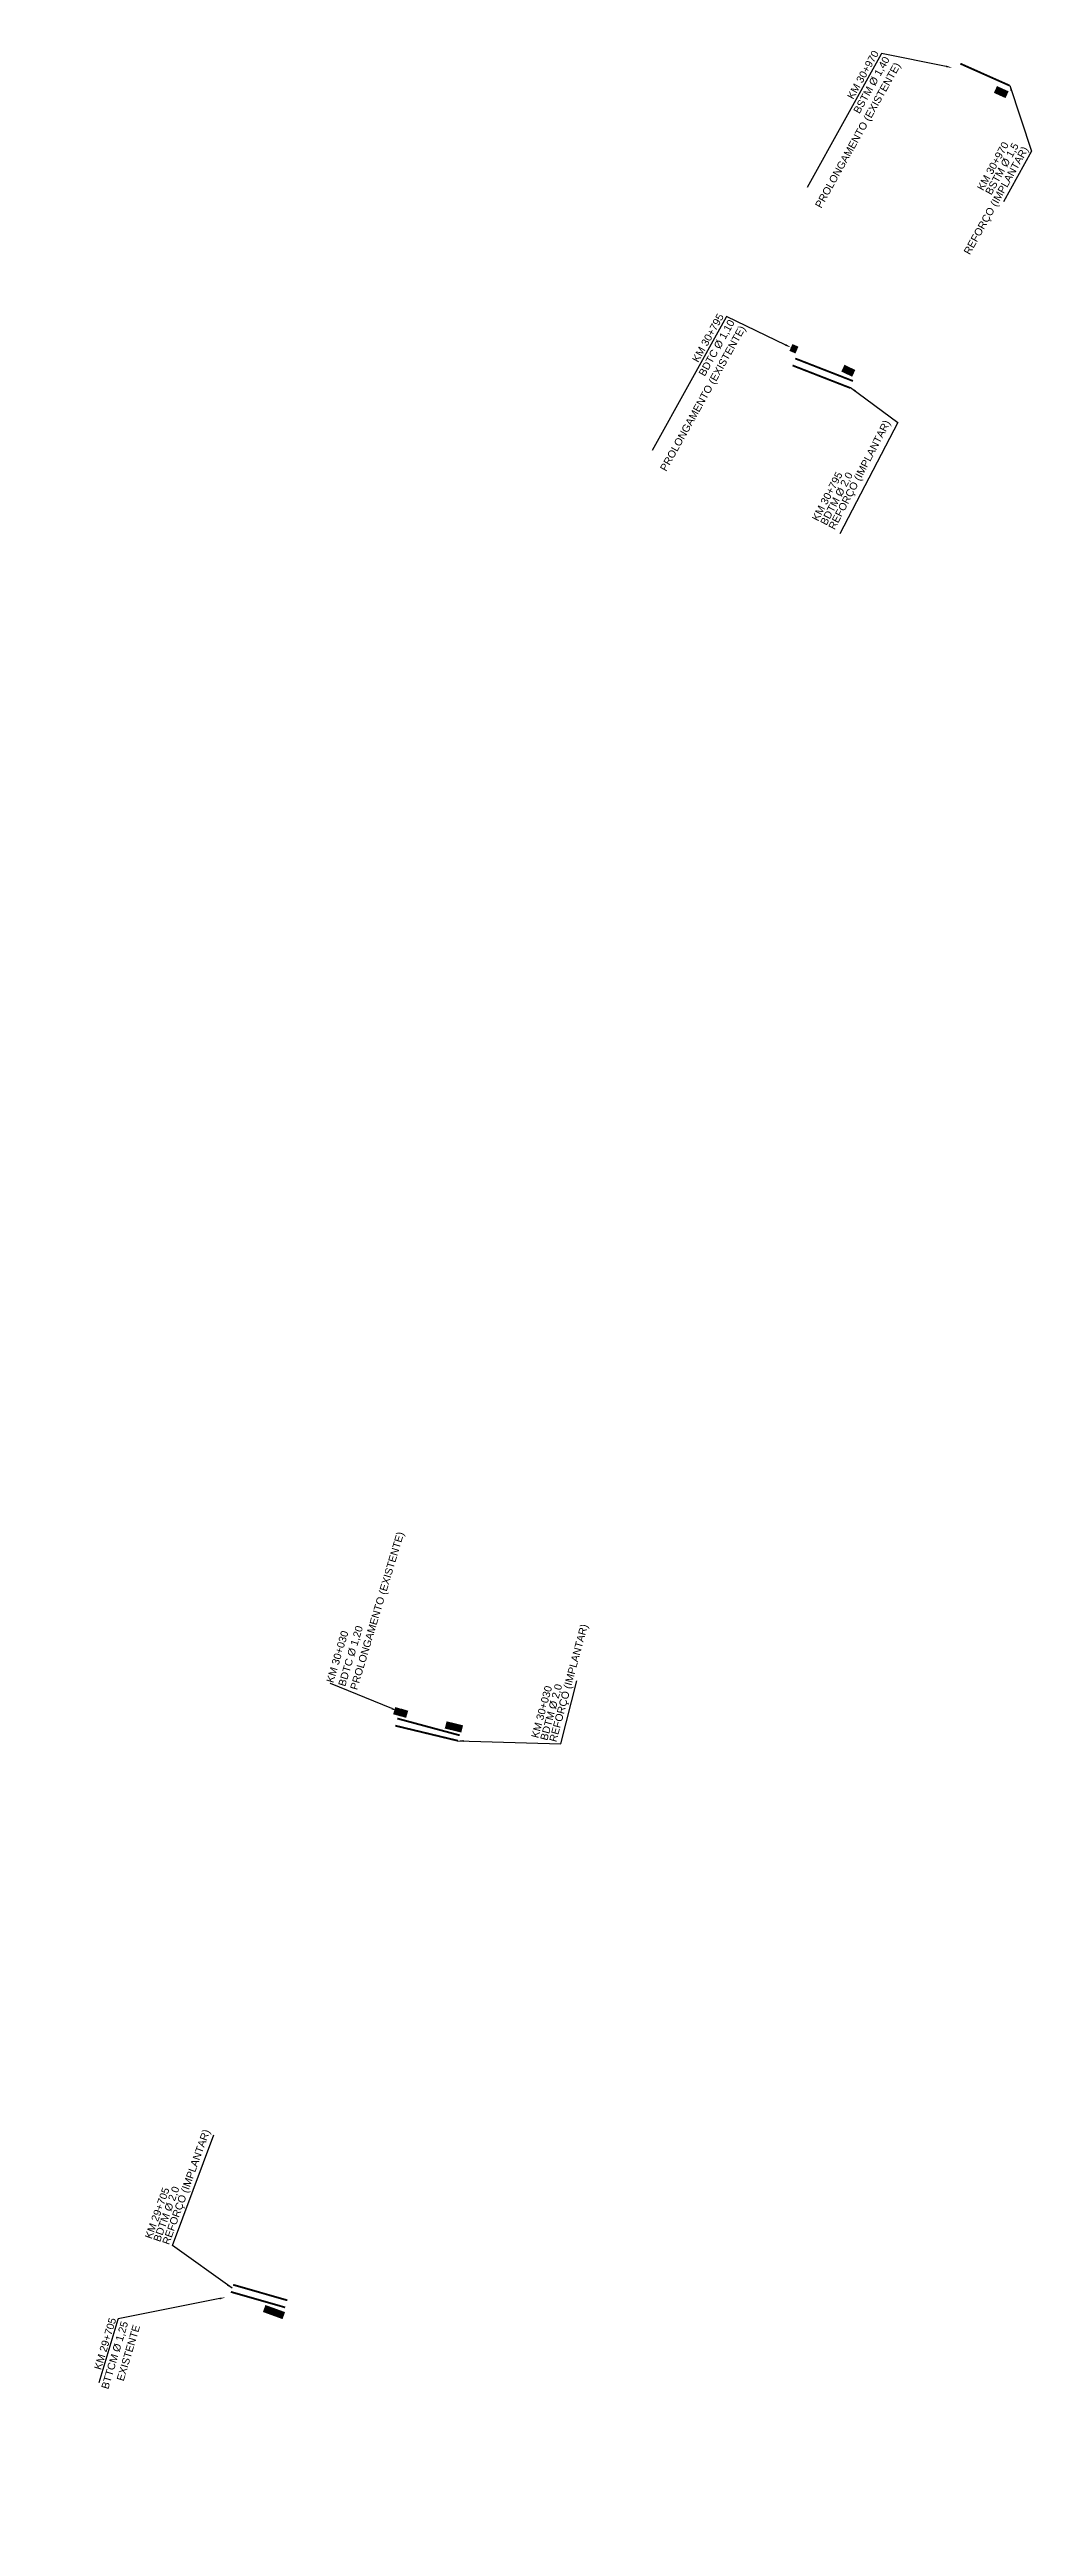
# Model space of a CAD drawing. Header units: metres. Extents: x 290209 to 324422, y 7399791 to 7463837.
# Drawn here: x 321673 to 322200, y 7416300 to 7417629 of the extents above; entities that cross this region are included whole.
import ezdxf
from ezdxf import colors
from ezdxf.entities.mleader import LeaderData, LeaderLine
from ezdxf.math import Vec2, Vec3

# ---------------------------------------------------------------- set-up
doc = ezdxf.new("R2010")
doc.units = ezdxf.units.M
for name, color, linetype in [('_DRENAGEM _TEXTOS_TIC', 2, 'Continuous'), ('_DRENAGEM_AMPLIAÇÃO DE BUEIRO-TIC', 23, 'Continuous'), ('BUEIRO_1.5', 50, 'Continuous'), ('BUEIRO_2.0', 50, 'Continuous'), ('BUEIRO_TEXTO', 2, 'Continuous')]:
    doc.layers.add(name, color=color, linetype=linetype)
doc.styles.add('$0$DIM', font='arial.ttf', dxfattribs={"width": 0.8})
doc.styles.add('SIMPLEX', font='simplex.shx')
doc.styles.get("Standard").update_dxf_attribs({"font": 'simplex.shx'})
doc.dimstyles.get("Standard").update_dxf_attribs({"dimtxt": 0.18, "dimasz": 0.18, "dimexe": 0.18, "dimexo": 0.0625, "dimgap": 0.09, "dimtad": 0, "dimtih": 1, "dimtoh": 1, "dimdec": 4, "dimzin": 0, "dimdsep": 46, "dimtxsty": 'Standard', "dimcen": 0.09, "dimadec": 0, "dimazin": 0, "dimtfac": 1, "dimtdec": 4, "dimtofl": 0, "dimtmove": 0, "dimatfit": 3, "dimfxl": 1, "dimtolj": 1, "dimtzin": 0, "dimarcsym": 0})

msp = doc.modelspace()

# ---------------------------------------------------------------- texts
at = {"layer": 'BUEIRO_TEXTO', "style": '$0$DIM'}
for s, rotation, p in [('REFORÇO (IMPLANTAR) ', 60.985264, (322167.215, 7417518.978)), ('KM 30+970', 60.985264, (322174.418, 7417553.333)), ('BSTM Ø 1,5', 60.985264, (322178.772, 7417551.023)), ('REFORÇO (IMPLANTAR) ', 62.497278, (322094.684, 7417371.408)), ('KM 30+795', 62.497278, (322085.854, 7417375.961)), ('BDTM Ø 2,0', 62.497278, (322090.299, 7417373.754)), ('REFORÇO (IMPLANTAR) ', 74.873678, (321945.31, 7416720.853)), ('KM 30+030', 74.873678, (321935.663, 7416722.907)), ('BDTM Ø 2,0', 74.873678, (321940.467, 7416721.648)), ('REFORÇO (IMPLANTAR) ', 70.194578, (321737.503, 7416451.004)), ('KM 29+705', 70.194578, (321728.154, 7416454.098)), ('BDTM Ø 2,0', 70.194578, (321732.679, 7416452.522))]:
    msp.add_text(s, height=4, rotation=rotation, dxfattribs=at).set_placement(p)

# ---------------------------------------------------------------- linework, layer by layer
at = {"layer": '_DRENAGEM_AMPLIAÇÃO DE BUEIRO-TIC', "const_width": 4}
for points in [[(322187.258, 7417605.193), (322180.995, 7417608.023)], [(322074.484, 7417468.172), (322071.25, 7417469.56)], [(322074.484, 7417468.172), (322071.25, 7417469.56)], [(322099.135, 7417458.449), (322104.968, 7417455.649)], [(321862.239, 7416736.808), (321858.332, 7416737.971)], [(321865.306, 7416735.99), (321861.399, 7416737.153)], [(321885.986, 7416730.295), (321887.112, 7416729.988)], [(321885.986, 7416730.295), (321894.844, 7416728.142)]]:
    msp.add_lwpolyline(points, dxfattribs=at)
at = {"layer": '_DRENAGEM_AMPLIAÇÃO DE BUEIRO-TIC', "const_width": 4, "elevation": 723.149}
msp.add_lwpolyline([(321799.099, 7416413.274), (321788.563, 7416417.097)], dxfattribs=at)
at = {"layer": 'BUEIRO_1.5', "ltscale": 5, "const_width": 1.005}
msp.add_lwpolyline([(322162.157, 7417621.872), (322188.651, 7417610.076)], dxfattribs=at)
at = {"layer": 'BUEIRO_2.0', "ltscale": 5, "const_width": 1.005}
for points in [[(322072.142, 7417459.896), (322103.086, 7417447.824)], [(322073.596, 7417463.622), (322104.54, 7417451.55)], [(321858.93, 7416729.876), (321892.583, 7416721.781)], [(321860.005, 7416733.729), (321893.509, 7416724.711)], [(321770.714, 7416426.008), (321799.822, 7416417.675)], [(321771.905, 7416429.827), (321801.013, 7416421.493)]]:
    msp.add_lwpolyline(points, dxfattribs=at)

msp.set_redraw_order([(e.dxf.handle, doc.entitydb.next_handle()) for e in msp.query("TEXT MTEXT ATTDEF DIMENSION ARC_DIMENSION")])  # texts and dimensions are drawn at this point

# ---------------------------------------------------------------- leaders
at = {"layer": '_DRENAGEM _TEXTOS_TIC', "color": 2, "linetype": 'Continuous', "lineweight": -3}
ml = msp.add_multileader_mtext('Standard', dxfattribs=at)
ml.set_content('{\\fArial|b0|i0|c0|p34;\\C256;KM 30+970\\PBSTM Ø 1,40\\PPROLONGAMENTO (EXISTENTE)}', color=2, style='SIMPLEX')
ml.set_leader_properties(color=256)
ml.build(insert=Vec2(0, 0))
ml.multileader.update_dxf_attribs({"text_right_attachment_type": 6, "dogleg_length": 0.36, "arrow_head_size": 3})
ctx = ml.context
ctx.base_point, ctx.arrow_head_size, ctx.landing_gap_size, ctx.plane_origin, ctx.plane_x_axis, ctx.plane_y_axis = Vec3(322074.834, 7417551.583), 3, 0.09, Vec3(322260.651, 7417341.673), Vec3(0.48563696, 0.87416059), Vec3(-0.87416059, 0.48563696)
ctx.right_attachment, ctx.text_align_type = 6, 2
notes = []
notes.append((ctx, [(1, (1, 1, 0), (322119.872, 7417627.323), (-0.48563696, -0.87416059), 0.36, [(0, [(322157.581, 7417619.751)], 0, [])])]))
ctx.mtext.insert, ctx.mtext.text_direction, ctx.mtext.rotation, ctx.mtext.width, ctx.mtext.defined_height, ctx.mtext.alignment, ctx.mtext.flow_direction = Vec3(322115.128, 7417629.444), Vec3(0.48563696, 0.87416059), 1.06370465, 111.77672, 31.932, 3, 5
ml = msp.add_multileader_mtext('Standard', dxfattribs=at)
ml.set_content('{\\fArial|b0|i0|c0|p34;\\C256;KM 30+795\\PBDTC Ø 1,10\\PPROLONGAMENTO (EXISTENTE)}', color=2, style='SIMPLEX')
ml.set_leader_properties(color=256)
ml.build(insert=Vec2(0, 0))
ml.multileader.update_dxf_attribs({"text_right_attachment_type": 6, "dogleg_length": 0.36, "arrow_head_size": 3})
ctx = ml.context
ctx.base_point, ctx.arrow_head_size, ctx.landing_gap_size, ctx.plane_origin, ctx.plane_x_axis, ctx.plane_y_axis = Vec3(321991.636, 7417410.36), 3, 0.09, Vec3(322166.856, 7417184.048), Vec3(0.48563696, 0.87416059), Vec3(-0.87416059, 0.48563696)
ctx.right_attachment, ctx.text_align_type = 6, 2
notes.append((ctx, [(1, (1, 1, 0), (322036.674, 7417486.101), (-0.48563696, -0.87416059), 0.36, [(0, [(322071.25, 7417469.56)], 0, [])])]))
ctx.mtext.insert, ctx.mtext.text_direction, ctx.mtext.rotation, ctx.mtext.width, ctx.mtext.defined_height, ctx.mtext.alignment, ctx.mtext.flow_direction = Vec3(322031.93, 7417488.221), Vec3(0.48563696, 0.87416059), 1.06370465, 111.77672, 31.932, 3, 5
ml = msp.add_multileader_mtext('Standard', dxfattribs=at)
ml.set_content('{\\fArial|b0|i0|c0|p34;\\C256;KM 30+030\\PBDTC Ø 1,20\\PPROLONGAMENTO (EXISTENTE)}', color=2, style='SIMPLEX')
ml.set_leader_properties(color=256)
ml.build(insert=Vec2(0, 0))
ml.multileader.update_dxf_attribs({"text_right_attachment_type": 6, "dogleg_length": 0.36, "arrow_head_size": 3})
ctx = ml.context
ctx.base_point, ctx.arrow_head_size, ctx.landing_gap_size, ctx.plane_origin, ctx.plane_x_axis, ctx.plane_y_axis = Vec3(321824.267, 7416752.892), 3, 0.09, Vec3(321975.437, 7416490.19), Vec3(0.28655482, 0.95806385), Vec3(-0.95806385, 0.28655482)
ctx.right_attachment = 6
notes.append((ctx, [(0, (1, 1, 0), (321824.164, 7416752.547), (0.28655482, 0.95806385), 0.36, [(0, [(321859.829, 7416737.897)], 0, [])])]))
ctx.mtext.insert, ctx.mtext.text_direction, ctx.mtext.rotation, ctx.mtext.width, ctx.mtext.defined_height, ctx.mtext.flow_direction = Vec3(321821.813, 7416753.72), Vec3(0.28655482, 0.95806385), 1.28016741, 111.77672, 31.932, 5
ml = msp.add_multileader_mtext('Standard', dxfattribs=at)
ml.set_content('{\\fArial|b0|i0|c0|p34;\\C256;KM 29+705\\PBTTCM Ø 1,25\\PEXISTENTE}', color=2, style='SIMPLEX')
ml.set_leader_properties(color=256)
ml.build(insert=Vec2(0, 0))
ml.multileader.update_dxf_attribs({"text_right_attachment_type": 6, "dogleg_length": 0.36, "arrow_head_size": 3})
ctx = ml.context
ctx.base_point, ctx.arrow_head_size, ctx.landing_gap_size, ctx.plane_origin, ctx.plane_x_axis, ctx.plane_y_axis = Vec3(321696.753, 7416376.483), 3, 0.09, Vec3(321879.812, 7416172.814), Vec3(0.28655482, 0.95806385), Vec3(-0.95806385, 0.28655482)
ctx.right_attachment, ctx.text_align_type = 6, 2
notes.append((ctx, [(1, (1, 1, 0), (321710.143, 7416411.597), (-0.28655482, -0.95806385), 0.36, [(0, [(321767.634, 7416423.032)], 0, [])])]))
ctx.mtext.insert, ctx.mtext.text_direction, ctx.mtext.rotation, ctx.mtext.width, ctx.mtext.defined_height, ctx.mtext.alignment, ctx.mtext.flow_direction = Vec3(321705.415, 7416412.542), Vec3(0.28655482, 0.95806385), 1.28016741, 111.77672, 31.932, 3, 5
at = {"layer": 'BUEIRO_1.5'}
msp.add_leader([(322188.651, 7417610.076), (322200.341, 7417574.969), (322185.276, 7417547.724)], dimstyle='Standard', override={"dimasz": 3}, dxfattribs=at)
at = {"layer": 'BUEIRO_TEXTO'}
for points in [[(322103.245, 7417448.034), (322128.716, 7417429.26), (322097.518, 7417369.485)], [(321892.583, 7416721.781), (321947.815, 7416720.101), (321956.281, 7416753.95)], [(321771.339, 7416428.013), (321739.444, 7416450.932), (321761.58, 7416510.267)]]:
    msp.add_leader(points, dimstyle='Standard', override={"dimasz": 3}, dxfattribs=at)
for ctx, leaders in notes:
    for number, flags, end, landing, length, lines in leaders:
        leader = LeaderData()
        leader.index, (leader.has_last_leader_line, leader.has_dogleg_vector, leader.attachment_direction) = number, flags
        leader.last_leader_point, leader.dogleg_vector, leader.dogleg_length = Vec3(end), Vec3(landing), length
        for number, points, colour, breaks in lines:
            line = LeaderLine()
            line.index, line.vertices, line.color, line.breaks = number, Vec3.list(points), colors.encode_raw_color(colour), breaks
            leader.lines.append(line)
        ctx.leaders.append(leader)

doc.saveas('drawing.dxf')
